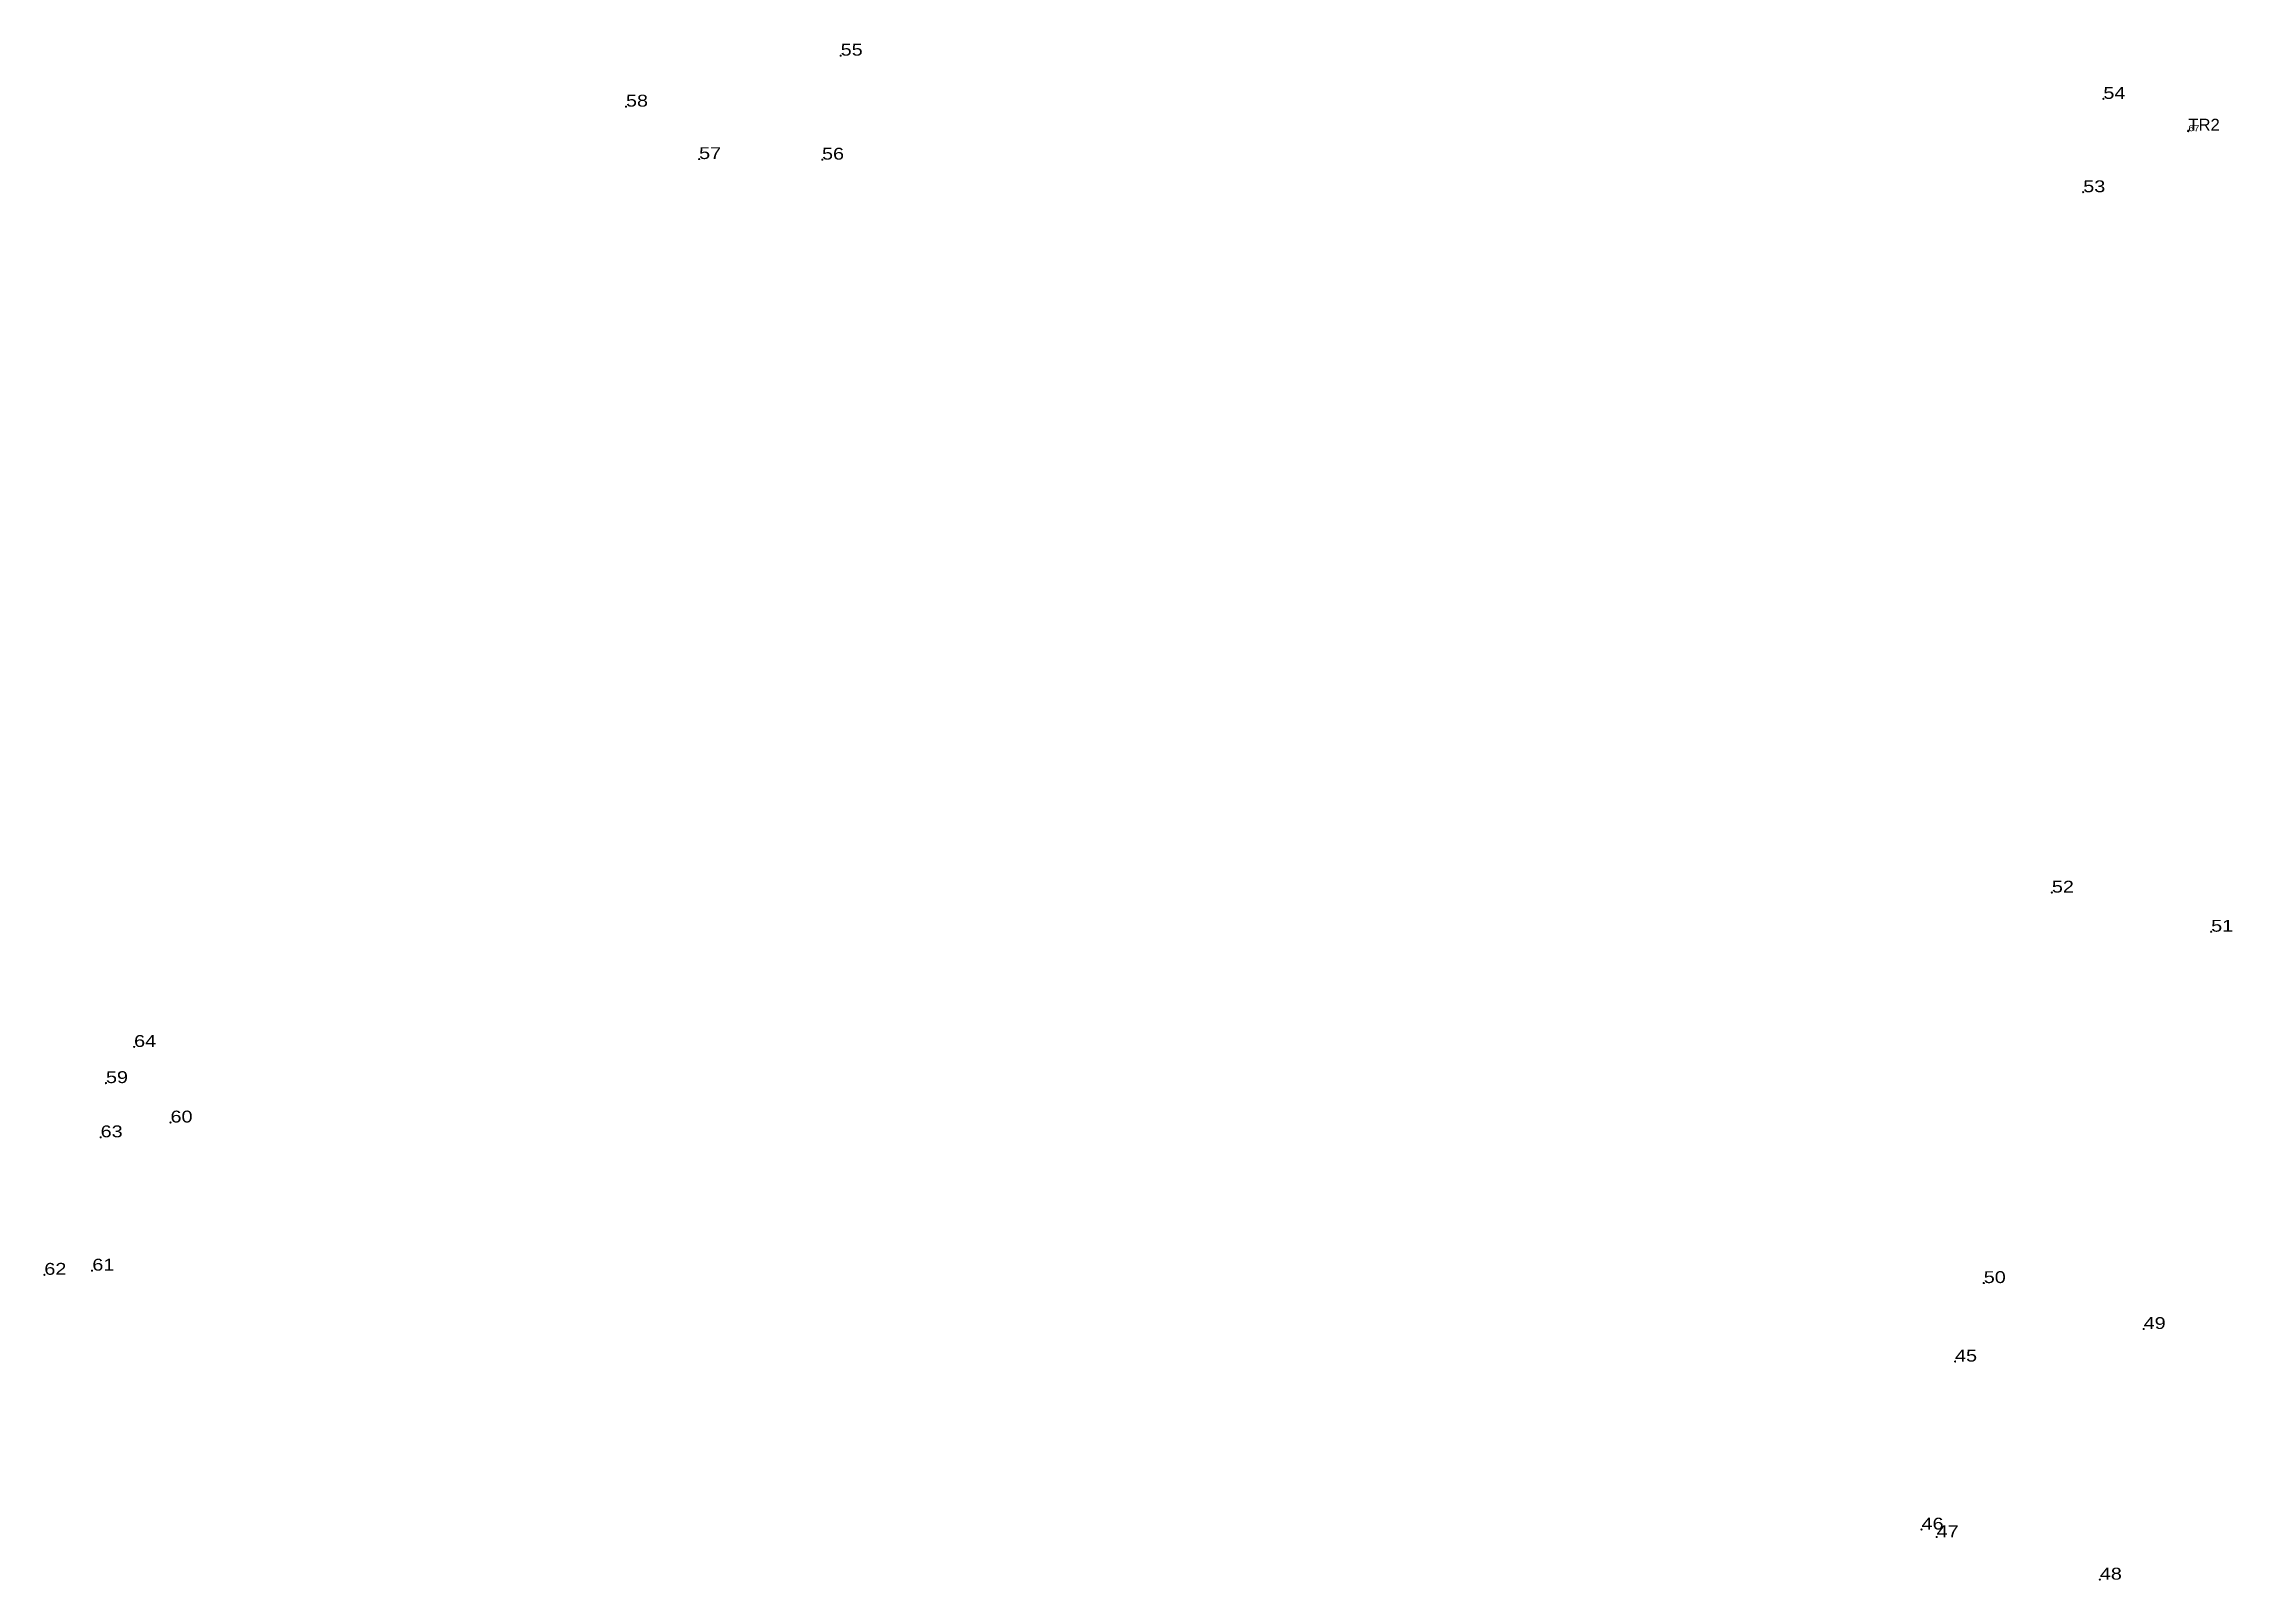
# Model space of a CAD drawing. Header units: metres. Extents: x 548025 to 549900, y 1837473 to 1838819.
# Drawn here: x 549210.2 to 549284.1, y 1837889.7 to 1837941.6 of the extents above; entities that cross this region are included whole.
import ezdxf

# ---------------------------------------------------------------- set-up
doc = ezdxf.new("R2010")
doc.units = ezdxf.units.M
doc.header["$LTSCALE"] = 0.08
doc.header["$PDMODE"] = 32
doc.header["$PDSIZE"] = 0.04
doc.layers.add('12', color=7, linetype='Continuous')
doc.layers.add('7', color=7, linetype='Continuous', lineweight=13)

msp = doc.modelspace()

# ---------------------------------------------------------------- texts
at = {"layer": '12'}
for s, height, width, p in [('55', 0.4, 1.25, (549237.11, 1837941.19)), ('55', 0.4, 1.25, (549237.11, 1837941.19)), ('54', 0.4, 1.25, (549279.75, 1837939.73)), ('54', 0.4, 1.25, (549279.75, 1837939.73)), ('58', 0.4, 1.25, (549229.86, 1837939.47)), ('58', 0.4, 1.25, (549229.86, 1837939.47)), ('TR2', 0.4, 1.05, (549282.62, 1837938.66)), ('TR2', 0.4, 1.05, (549282.62, 1837938.66)), ('67', 0.2, 1.25, (549282.62, 1837938.64)), ('67', 0.2, 1.25, (549282.62, 1837938.64)), ('57', 0.4, 1.25, (549232.33, 1837937.7)), ('57', 0.4, 1.25, (549232.33, 1837937.7)), ('56', 0.4, 1.25, (549236.48, 1837937.68)), ('56', 0.4, 1.25, (549236.48, 1837937.68)), ('53', 0.4, 1.25, (549279.07, 1837936.58)), ('53', 0.4, 1.25, (549279.07, 1837936.58)), ('52', 0.4, 1.25, (549278.01, 1837912.94)), ('52', 0.4, 1.25, (549278.01, 1837912.94)), ('51', 0.4, 1.25, (549283.39, 1837911.62)), ('51', 0.4, 1.25, (549283.39, 1837911.62)), ('64', 0.4, 1.25, (549213.25, 1837907.73)), ('64', 0.4, 1.25, (549213.25, 1837907.73)), ('59', 0.4, 1.25, (549212.3, 1837906.51)), ('59', 0.4, 1.25, (549212.3, 1837906.51)), ('60', 0.4, 1.25, (549214.48, 1837905.18)), ('60', 0.4, 1.25, (549214.48, 1837905.18)), ('63', 0.4, 1.25, (549212.12, 1837904.68)), ('63', 0.4, 1.25, (549212.12, 1837904.68)), ('62', 0.4, 1.25, (549210.22, 1837900.04)), ('62', 0.4, 1.25, (549210.22, 1837900.04)), ('61', 0.4, 1.25, (549211.84, 1837900.18)), ('61', 0.4, 1.25, (549211.84, 1837900.18)), ('50', 0.4, 1.25, (549275.71, 1837899.76)), ('50', 0.4, 1.25, (549275.71, 1837899.76)), ('49', 0.4, 1.25, (549281.11, 1837898.21)), ('49', 0.4, 1.25, (549281.11, 1837898.21)), ('45', 0.4, 1.25, (549274.74, 1837897.11)), ('45', 0.4, 1.25, (549274.74, 1837897.11)), ('46', 0.4, 1.25, (549273.61, 1837891.44)), ('46', 0.4, 1.25, (549273.61, 1837891.44)), ('47', 0.4, 1.25, (549274.12, 1837891.18)), ('47', 0.4, 1.25, (549274.12, 1837891.18)), ('48', 0.4, 1.25, (549279.63, 1837889.75)), ('48', 0.4, 1.25, (549279.63, 1837889.75))]:
    msp.add_text(s, height=height, dxfattribs=dict(at, width=width)).set_placement(p)

# ---------------------------------------------------------------- linework, layer by layer
at = {"layer": '7'}
for p in [(549237.11, 1837941.19), (549229.86, 1837939.47), (549279.75, 1837939.73), (549282.61, 1837938.64), (549282.62, 1837938.66), (549232.33, 1837937.7), (549236.49, 1837937.68), (549279.07, 1837936.58), (549278.01, 1837912.94), (549283.39, 1837911.62), (549213.25, 1837907.73), (549212.3, 1837906.51), (549212.12, 1837904.68), (549214.48, 1837905.18), (549211.83, 1837900.18), (549210.22, 1837900.04), (549275.71, 1837899.76), (549281.11, 1837898.21), (549274.74, 1837897.11), (549273.61, 1837891.44), (549274.12, 1837891.19), (549279.63, 1837889.75)]:
    msp.add_point(p, dxfattribs=at)

msp.set_redraw_order([(e.dxf.handle, doc.entitydb.next_handle()) for e in msp.query("TEXT MTEXT ATTDEF DIMENSION ARC_DIMENSION")])  # texts and dimensions are drawn at this point

doc.saveas('drawing.dxf')
